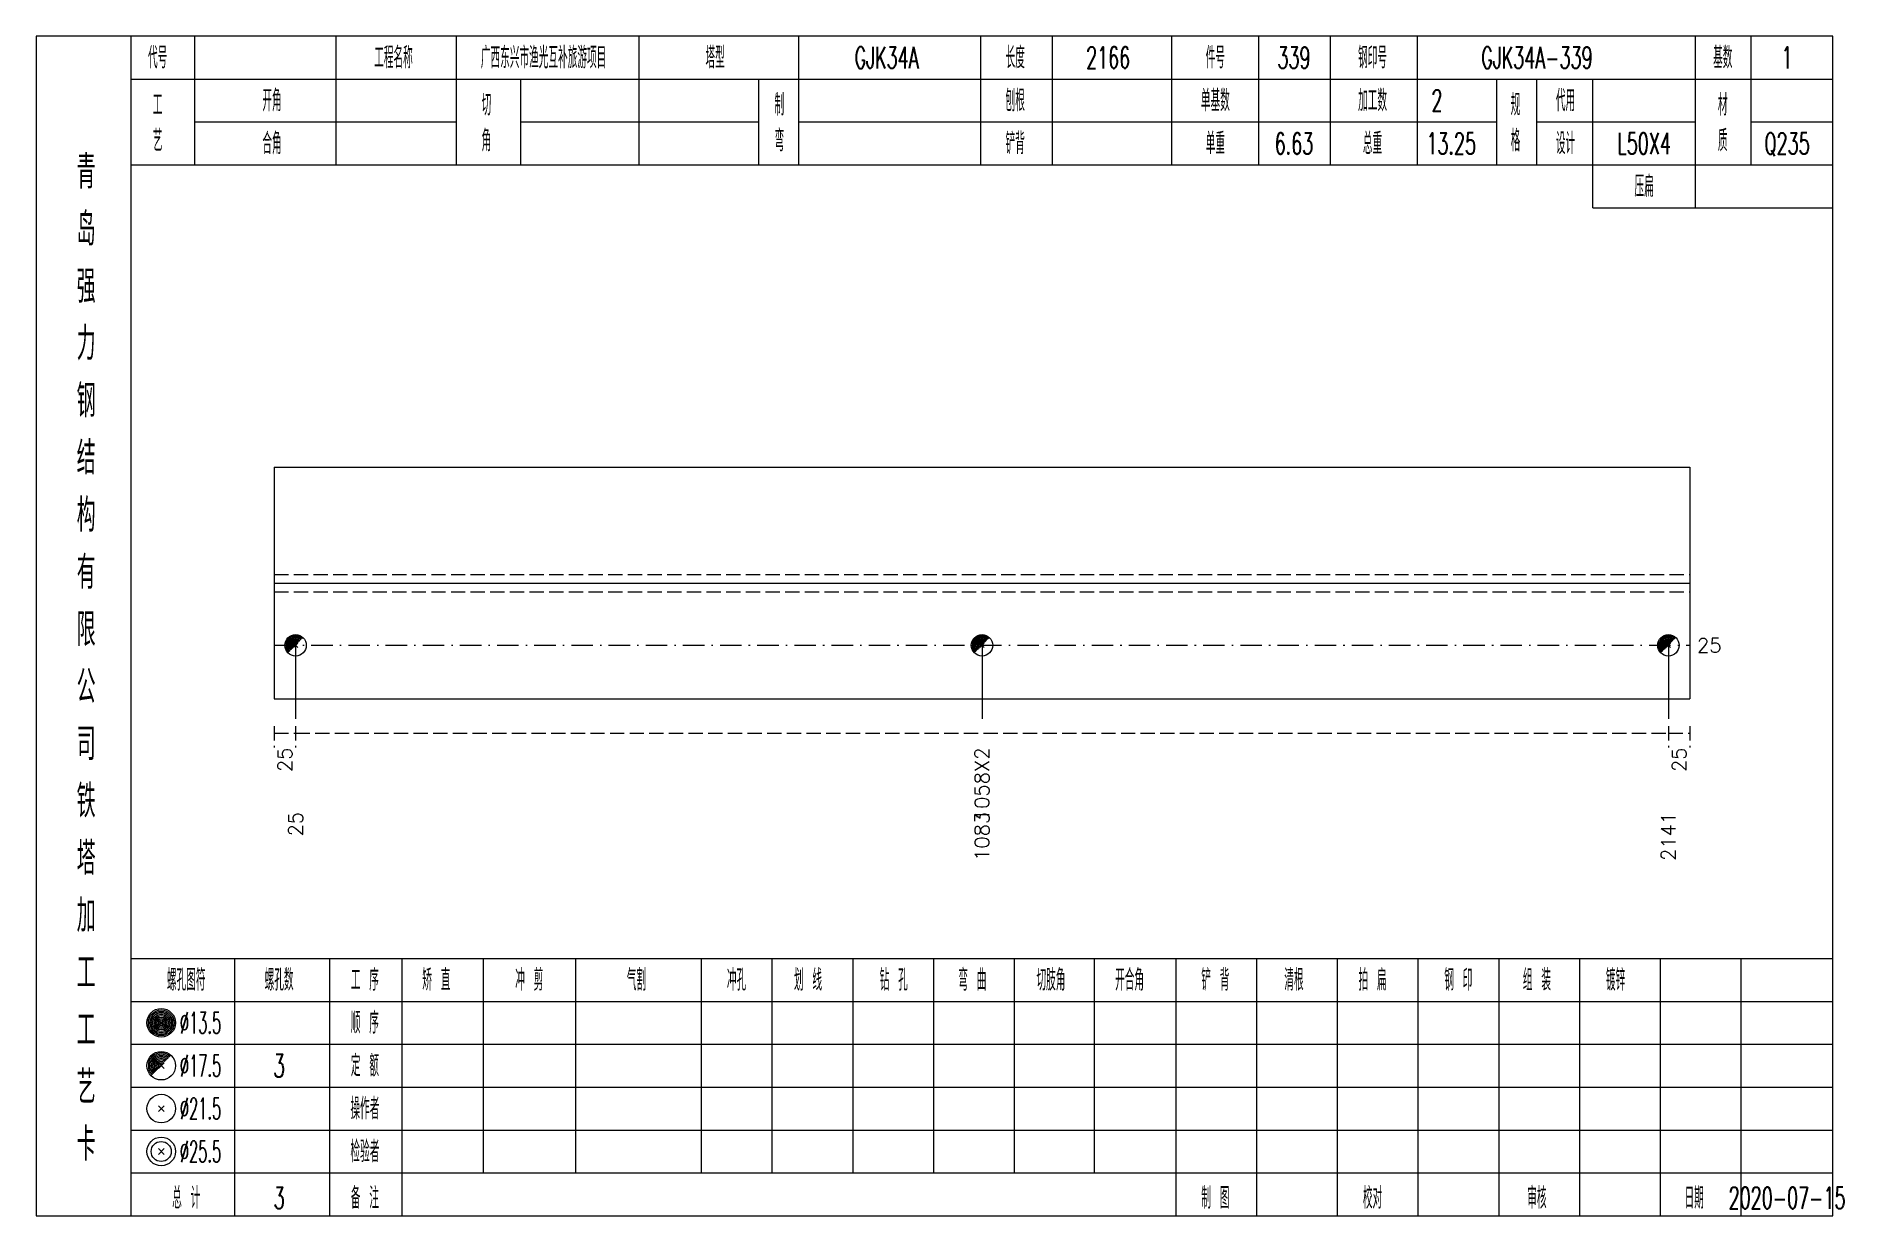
# Model space of a CAD drawing. Extents: x 0 to 2606, y -377 to 6479.
# Drawn here: x 1307 to 1559.9, y 5250 to 5415 of the extents above; entities that cross this region are included whole.
import ezdxf
from ezdxf.enums import TextEntityAlignment as Align

# ---------------------------------------------------------------- set-up
doc = ezdxf.new("R2010")
doc.units = 0
doc.header["$MEASUREMENT"] = 0
doc.linetypes.add('一点画线', pattern=[5.2, 3, -1, 0.2, -1])
doc.linetypes.add('虚线', pattern=[2.75, 2, -0.75])
doc.layers.get('0').update_dxf_attribs({"linetype": 'CONTINUOUS', "lineweight": 25})
doc.layers.add('1', color=7, linetype='CONTINUOUS', lineweight=25)
doc.layers.add('4', color=7, linetype='CONTINUOUS', lineweight=25)
doc.styles.get("Standard").update_dxf_attribs({"font": 'simplex.shx', "width": 0.7, "height": 3, "bigfont": 'gbhzfs.shx'})

msp = doc.modelspace()

# ---------------------------------------------------------------- texts
at = {"color": 7, "linetype": 'Continuous', "lineweight": 13}
msp.add_text('25', height=2, dxfattribs=at).set_placement((1539.4, 5329.8), align=Align.MIDDLE_LEFT)
at = {"color": 8, "linetype": 'Continuous', "lineweight": 9}
for s, p in [('25', (1341.8, 5315.5)), ('1058X2', (1439.35, 5315.5)), ('25', (1536.9, 5315.5))]:
    msp.add_text(s, height=2, rotation=90, dxfattribs=at).set_placement(p, align=Align.MIDDLE_RIGHT)
at = {"layer": '1', "color": 7, "linetype": 'Continuous', "lineweight": 13}
for s, p in [('25', (1343.3, 5306.5)), ('1083', (1439.35, 5306.5)), ('2141', (1535.4, 5306.5))]:
    msp.add_text(s, height=2, rotation=90, dxfattribs=at).set_placement(p, align=Align.MIDDLE_RIGHT)
at = {"layer": '4', "color": 1, "linetype": 'Continuous', "lineweight": 13}
for s, height, width, p in [('代号', 3, 0.6, (1324, 5412)), ('工程名称', 3, 0.6, (1357, 5412)), ('广西东兴市渔光互补旅游项目', 3, 0.6, (1378, 5412)), ('塔型', 3, 0.6, (1402, 5412)), ('GJK34A', 3, 0.6, (1426, 5412)), ('长度', 3, 0.6, (1444, 5412)), ('2166', 3, 0.6, (1457, 5412)), ('件号', 3, 0.6, (1472, 5412)), ('339', 3, 0.6, (1483, 5412)), ('钢印号', 3, 0.6, (1494, 5412)), ('GJK34A-339', 3, 0.6, (1517, 5412)), ('基数', 3, 0.6, (1543, 5412)), ('1', 3, 0.6, (1552, 5412)), ('工', 3, 0.6, (1324, 5405.4)), ('开角', 3, 0.6, (1340, 5406)), ('切', 3, 0.6, (1370, 5405.4)), ('制', 3, 0.6, (1411, 5405.4)), ('刨根', 3, 0.6, (1444, 5406)), ('单基数', 3, 0.6, (1472, 5406)), ('加工数', 3, 0.6, (1494, 5406)), ('2', 3, 0.6, (1503, 5406)), ('规', 3, 0.6, (1514, 5405.4)), ('代用', 3, 0.6, (1521, 5406)), ('材', 3, 0.6, (1543, 5405.4)), ('艺', 3, 0.6, (1324, 5400.4)), ('合角', 3, 0.6, (1340, 5400)), ('角', 3, 0.6, (1370, 5400.4)), ('弯', 3, 0.6, (1411, 5400.4)), ('铲背', 3, 0.6, (1444, 5400)), ('单重', 3, 0.6, (1472, 5400)), ('6.63', 3, 0.6, (1483, 5400)), ('总重', 3, 0.6, (1494, 5400)), ('13.25', 3, 0.6, (1505, 5400)), ('格', 3, 0.6, (1514, 5400.4)), ('设计', 3, 0.6, (1521, 5400)), ('L50X4', 3, 0.6, (1532, 5400)), ('质', 3, 0.6, (1543, 5400.4)), ('Q235', 3, 0.6, (1552, 5400)), ('青', 4.6, 0.8, (1314, 5396)), ('压扁', 3, 0.6, (1532, 5394)), ('岛', 4.6, 0.8, (1314, 5388)), ('强', 4.6, 0.8, (1314, 5380)), ('力', 4.6, 0.8, (1314, 5372)), ('钢', 4.6, 0.8, (1314, 5364)), ('结', 4.6, 0.8, (1314, 5356)), ('构', 4.6, 0.8, (1314, 5348)), ('有', 4.6, 0.8, (1314, 5340)), ('限', 4.6, 0.8, (1314, 5332)), ('公', 4.6, 0.8, (1314, 5324)), ('司', 4.6, 0.8, (1314, 5316)), ('铁', 4.6, 0.8, (1314, 5308)), ('塔', 4.6, 0.8, (1314, 5300)), ('加', 4.6, 0.8, (1314, 5292)), ('工', 4.6, 0.8, (1314, 5284)), ('螺孔图符', 3, 0.6, (1328, 5283)), ('螺孔数', 3, 0.6, (1341, 5283)), ('工 序', 3, 0.6, (1353, 5283)), ('矫 直', 3, 0.6, (1363, 5283)), ('冲 剪', 3, 0.6, (1376, 5283)), ('气割', 3, 0.6, (1391, 5283)), ('冲孔', 3, 0.6, (1405, 5283)), ('划 线', 3, 0.6, (1415, 5283)), ('钻 孔', 3, 0.6, (1427, 5283)), ('弯 曲', 3, 0.6, (1438, 5283)), ('切肢角', 3, 0.6, (1449, 5283)), ('开合角', 3, 0.6, (1460, 5283)), ('铲 背', 3, 0.6, (1472, 5283)), ('清根', 3, 0.6, (1483, 5283)), ('拍 扁', 3, 0.6, (1494, 5283)), ('钢 印', 3, 0.6, (1506, 5283)), ('组 装', 3, 0.6, (1517, 5283)), ('镀锌', 3, 0.6, (1528, 5283)), ('工', 4.6, 0.8, (1314, 5276)), ('%%C13.5', 3, 0.5, (1330, 5277)), ('顺 序', 3, 0.6, (1353, 5277)), ('%%C17.5', 3, 0.5, (1330, 5271)), ('3', 3.2, 0.6, (1341, 5271)), ('定 额', 3, 0.6, (1353, 5271)), ('艺', 4.6, 0.8, (1314, 5268)), ('%%C21.5', 3, 0.5, (1330, 5265)), ('操作者', 3, 0.6, (1353, 5265)), ('卡', 4.6, 0.8, (1314, 5260)), ('%%C25.5', 3, 0.5, (1330, 5259)), ('检验者', 3, 0.6, (1353, 5259)), ('总 计', 3, 0.6, (1328, 5252.5)), ('3', 3, 0.6, (1341, 5252.5)), ('备 注', 3, 0.6, (1353, 5252.5)), ('制 图', 3, 0.6, (1472, 5252.5)), ('校对', 3, 0.6, (1494, 5252.5)), ('审核', 3, 0.6, (1517, 5252.5)), ('日期', 3, 0.6, (1539, 5252.5)), ('2020-07-15', 3, 0.6, (1552, 5252.5))]:
    msp.add_text(s, height=height, dxfattribs=dict(at, width=width)).set_placement(p, align=Align.MIDDLE_CENTER)

# ---------------------------------------------------------------- linework, layer by layer
at = {"color": 7, "linetype": 'Continuous', "lineweight": 18}
for p, q in [((1340.3, 5354.7), (1340.3, 5322.3)), ((1340.3, 5354.7), (1538.4, 5354.7)), ((1538.4, 5354.7), (1538.4, 5322.3)), ((1340.3, 5338.5), (1538.4, 5338.5))]:
    msp.add_line(p, q, dxfattribs=at)
at = {"color": 1, "linetype": '虚线', "lineweight": 18}
for p, q in [((1340.3, 5339.7), (1538.4, 5339.7)), ((1340.3, 5337.3), (1538.4, 5337.3))]:
    msp.add_line(p, q, dxfattribs=at)
at = {"color": 3, "linetype": '一点画线', "lineweight": 13}
msp.add_line((1340.3, 5329.8), (1538.4, 5329.8), dxfattribs=at)
at = {"color": 7, "linetype": 'Continuous', "lineweight": 13}
for p, q in [((1343.3, 5329.8), (1343.3, 5319.5)), ((1439.35, 5329.8), (1439.35, 5319.5)), ((1535.4, 5329.8), (1535.4, 5319.5))]:
    msp.add_line(p, q, dxfattribs=at)
at = {"color": 8, "linetype": '虚线', "lineweight": 9}
for p, q in [((1340.3, 5318.5), (1340.3, 5315.5)), ((1340.3, 5317.5), (1343.3, 5317.5)), ((1343.3, 5318.5), (1343.3, 5315.5)), ((1343.3, 5318.5), (1343.3, 5315.5)), ((1343.3, 5317.5), (1535.4, 5317.5)), ((1535.4, 5318.5), (1535.4, 5315.5)), ((1535.4, 5318.5), (1535.4, 5315.5)), ((1535.4, 5317.5), (1538.4, 5317.5)), ((1538.4, 5318.5), (1538.4, 5315.5))]:
    msp.add_line(p, q, dxfattribs=at)
at = {"layer": '1', "color": 7, "linetype": 'Continuous', "lineweight": 0}
for p, q in [((1343, 5329.5), (1343.6, 5330.1)), ((1343, 5330.1), (1343.6, 5329.5)), ((1439.05, 5329.5), (1439.65, 5330.1)), ((1439.05, 5330.1), (1439.65, 5329.5)), ((1535.1, 5329.5), (1535.7, 5330.1)), ((1535.1, 5330.1), (1535.7, 5329.5))]:
    msp.add_line(p, q, dxfattribs=at)
at = {"layer": '1', "color": 7, "linetype": 'Continuous', "lineweight": 18}
msp.add_line((1340.3, 5322.3), (1538.4, 5322.3), dxfattribs=at)
at = {"layer": '1', "color": 7, "linetype": 'Continuous', "lineweight": 13}
for centre in [(1343.3, 5329.8), (1439.35, 5329.8), (1535.4, 5329.8)]:
    msp.add_circle(centre, 1.5, dxfattribs=at)
for centre, radius in [((1343.3, 5329.8), 1.35), ((1343.3, 5329.8), 1.2), ((1343.3, 5329.8), 1.05), ((1343.3, 5329.8), 0.9), ((1343.3, 5329.8), 0.75), ((1343.3, 5329.8), 0.6), ((1343.3, 5329.8), 0.45), ((1343.3, 5329.8), 0.3), ((1343.3, 5329.8), 0.15), ((1439.35, 5329.8), 1.35), ((1439.35, 5329.8), 1.2), ((1439.35, 5329.8), 1.05), ((1439.35, 5329.8), 0.9), ((1439.35, 5329.8), 0.75), ((1439.35, 5329.8), 0.6), ((1439.35, 5329.8), 0.45), ((1439.35, 5329.8), 0.3), ((1439.35, 5329.8), 0.15), ((1535.4, 5329.8), 1.35), ((1535.4, 5329.8), 1.2), ((1535.4, 5329.8), 1.05), ((1535.4, 5329.8), 0.9), ((1535.4, 5329.8), 0.75), ((1535.4, 5329.8), 0.6), ((1535.4, 5329.8), 0.45), ((1535.4, 5329.8), 0.3), ((1535.4, 5329.8), 0.15)]:
    msp.add_arc(centre, radius, 45, 225, dxfattribs=at)
at = {"layer": '4', "color": 1, "linetype": 'Continuous', "lineweight": 18}
for p, q in [((1320.3, 5250), (1320.3, 5415)), ((1329.2, 5397), (1329.2, 5415)), ((1349, 5397), (1349, 5415)), ((1365.8, 5397), (1365.8, 5415)), ((1391.4, 5397), (1391.4, 5415)), ((1413.7, 5397), (1413.7, 5415)), ((1439.2, 5397), (1439.2, 5415)), ((1449.2, 5397), (1449.2, 5415)), ((1465.9, 5397), (1465.9, 5415)), ((1478.1, 5397), (1478.1, 5415)), ((1488.1, 5397), (1488.1, 5415)), ((1500.3, 5397), (1500.3, 5415)), ((1539.2, 5391), (1539.2, 5415)), ((1547, 5397), (1547, 5415)), ((1320.3, 5409), (1558.4, 5409)), ((1374.8, 5397), (1374.8, 5409)), ((1408.1, 5397), (1408.1, 5409)), ((1511.4, 5397), (1511.4, 5409)), ((1517, 5397), (1517, 5409)), ((1524.8, 5391), (1524.8, 5409)), ((1329.2, 5403), (1365.8, 5403)), ((1374.8, 5403), (1408.1, 5403)), ((1413.7, 5403), (1511.4, 5403)), ((1517, 5403), (1539.2, 5403)), ((1547, 5403), (1558.4, 5403)), ((1320.3, 5397), (1558.4, 5397)), ((1524.8, 5391), (1558.4, 5391)), ((1320.3, 5286), (1558.4, 5286)), ((1334.8, 5250), (1334.8, 5286)), ((1348.1, 5250), (1348.1, 5286)), ((1358.2, 5250), (1358.2, 5286)), ((1369.6, 5256), (1369.6, 5286)), ((1382.5, 5256), (1382.5, 5286)), ((1400.1, 5256), (1400.1, 5286)), ((1410, 5256), (1410, 5286)), ((1421.3, 5256), (1421.3, 5286)), ((1432.6, 5256), (1432.6, 5286)), ((1443.9, 5256), (1443.9, 5286)), ((1455.1, 5256), (1455.1, 5286)), ((1466.5, 5256), (1466.5, 5286)), ((1477.8, 5256), (1477.8, 5286)), ((1489.1, 5256), (1489.1, 5286)), ((1500.4, 5256), (1500.4, 5286)), ((1511.7, 5256), (1511.7, 5286)), ((1523, 5256), (1523, 5286)), ((1534.3, 5256), (1534.3, 5286)), ((1545.6, 5256), (1545.6, 5286)), ((1320.3, 5280), (1558.4, 5280)), ((1320.3, 5274), (1558.4, 5274)), ((1320.3, 5268), (1558.4, 5268)), ((1320.3, 5262), (1558.4, 5262)), ((1320.3, 5256), (1558.4, 5256)), ((1466.5, 5250), (1466.5, 5256)), ((1477.8, 5250), (1477.8, 5256)), ((1489.1, 5250), (1489.1, 5256)), ((1500.4, 5250), (1500.4, 5256)), ((1511.7, 5250), (1511.7, 5256)), ((1523, 5250), (1523, 5256)), ((1534.3, 5250), (1534.3, 5256)), ((1545.6, 5250), (1545.6, 5256))]:
    msp.add_line(p, q, dxfattribs=at)
at = {"layer": '4', "color": 7, "linetype": 'Continuous', "lineweight": 13}
for p, q in [((1324.3, 5276.8), (1324.7, 5277.2)), ((1324.7, 5276.8), (1324.3, 5277.2)), ((1324.1, 5264.6), (1324.9, 5265.4)), ((1324.9, 5264.6), (1324.1, 5265.4)), ((1324.1, 5258.6), (1324.9, 5259.4)), ((1324.9, 5258.6), (1324.1, 5259.4))]:
    msp.add_line(p, q, dxfattribs=at)
at = {"layer": '4', "color": 7, "linetype": 'Continuous', "lineweight": 0}
for p, q in [((1324.1, 5270.6), (1324.9, 5271.4)), ((1324.1, 5271.4), (1324.9, 5270.6))]:
    msp.add_line(p, q, dxfattribs=at)
at = {"layer": '4', "color": 1, "linetype": 'Continuous', "lineweight": 18}
msp.add_lwpolyline([(1307, 5415), (1307, 5250), (1558.4, 5250), (1558.4, 5415)], close=True, dxfattribs=at)
at = {"layer": '4', "color": 7, "linetype": 'Continuous', "lineweight": 13}
for centre, radius in [((1324.5, 5277), 2), ((1324.5, 5277), 1.8), ((1324.5, 5277), 1.6), ((1324.5, 5277), 1.4), ((1324.5, 5277), 1.2), ((1324.5, 5277), 1), ((1324.5, 5277), 0.8), ((1324.5, 5277), 0.6), ((1324.5, 5277), 0.4), ((1324.5, 5277), 0.2), ((1324.5, 5271), 2), ((1324.5, 5265), 2), ((1324.5, 5259), 2), ((1324.5, 5259), 1.4)]:
    msp.add_circle(centre, radius, dxfattribs=at)
for radius in [1.8, 1.6, 1.4, 1.2, 1, 0.8, 0.6, 0.4, 0.2]:
    msp.add_arc((1324.5, 5271), radius, 45, 225, dxfattribs=at)

msp.set_redraw_order([(e.dxf.handle, doc.entitydb.next_handle()) for e in msp.query("TEXT MTEXT ATTDEF DIMENSION ARC_DIMENSION")])  # texts and dimensions are drawn at this point

doc.saveas('drawing.dxf')
